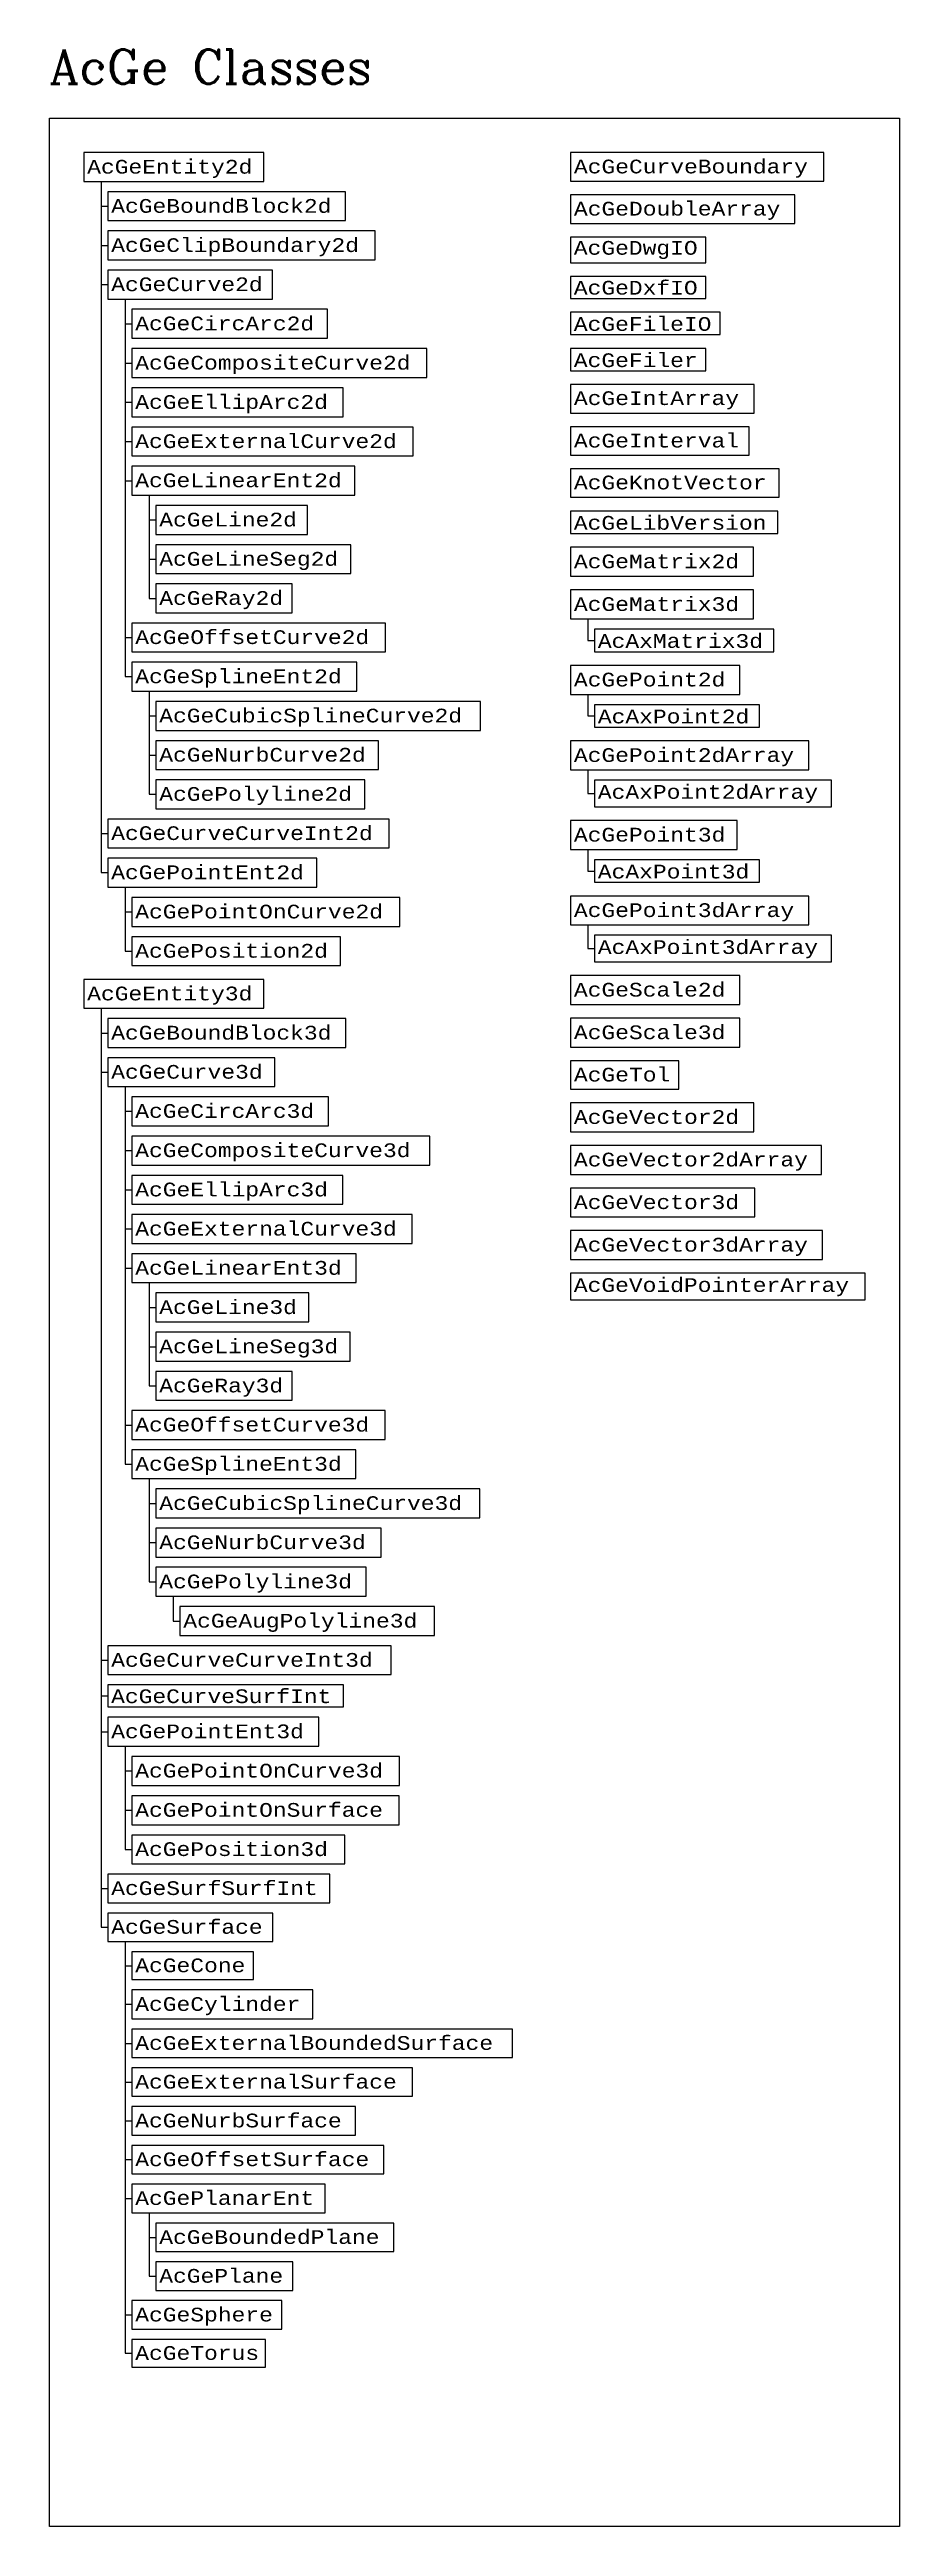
# Model space of a CAD drawing. Header units: inches. Extents: x 349 to 917, y -344 to 10.
# Drawn here: x 509.9 to 534.6, y -70 to 2.1 of the extents above; entities that cross this region are included whole.
import ezdxf

# ---------------------------------------------------------------- set-up
doc = ezdxf.new("R2010")
doc.units = ezdxf.units.IN
doc.header["$MEASUREMENT"] = 0
doc.layers.add('Unmanaged classes', color=7, linetype='Continuous')
doc.layers.add('Unmanaged classes w .NET Wrappers', color=3, linetype='Continuous')
doc.styles.add('Headings', font='romanc.shx', dxfattribs={"height": 1})
doc.styles.add('Unmanaged', font='cour.ttf', dxfattribs={"height": 0.2})

msp = doc.modelspace()

# ---------------------------------------------------------------- texts
at = {"color": 7, "insert": (509.87, 2.1), "char_height": 1, "width": 27.18177, "attachment_point": 1, "style": 'Headings'}
msp.add_mtext('AcGe Classes', dxfattribs=at)
at = {"layer": 'Unmanaged classes', "style": 'Unmanaged'}
for s, p in [('AcGeDwgIO', (525.141, -3.873)), ('AcGeDxfIO', (525.141, -5.034)), ('AcGeFileIO', (525.141, -6.089)), ('AcGeFiler', (525.141, -7.144)), ('AcGeLibVersion', (525.141, -11.878)), ('AcAxMatrix3d', (525.841, -15.318)), ('AcAxPoint2d', (525.841, -17.516)), ('AcAxPoint2dArray', (525.841, -19.713)), ('AcAxPoint3d', (525.841, -22.031)), ('AcAxPoint3dArray', (525.841, -24.229)), ('AcGeVoidPointerArray', (525.141, -34.068)), ('AcGeCurveSurfInt', (511.664, -46.038))]:
    msp.add_text(s, height=0.4, dxfattribs=at).set_placement(p)
at = {"layer": 'Unmanaged classes w .NET Wrappers', "style": 'Unmanaged'}
for s, p in [('AcGeEntity2d', (510.967, -1.512)), ('AcGeCurveBoundary', (525.144, -1.505)), ('AcGeBoundBlock2d', (511.667, -2.652)), ('AcGeDoubleArray', (525.144, -2.733)), ('AcGeClipBoundary2d', (511.667, -3.793)), ('AcGeCurve2d', (511.667, -4.934)), ('AcGeCircArc2d', (512.367, -6.074)), ('AcGeCompositeCurve2d', (512.367, -7.217)), ('AcGeEllipArc2d', (512.367, -8.36)), ('AcGeIntArray', (525.144, -8.249)), ('AcGeExternalCurve2d', (512.367, -9.501)), ('AcGeInterval', (525.144, -9.485)), ('AcGeLinearEnt2d', (512.367, -10.641)), ('AcGeKnotVector', (525.144, -10.704)), ('AcGeLine2d', (513.067, -11.784)), ('AcGeLineSeg2d', (513.067, -12.927)), ('AcGeMatrix2d', (525.144, -13.001)), ('AcGeRay2d', (513.067, -14.067)), ('AcGeMatrix3d', (525.144, -14.244)), ('AcGeOffsetCurve2d', (512.367, -15.206)), ('AcGeSplineEnt2d', (512.367, -16.347)), ('AcGePoint2d', (525.144, -16.441)), ('AcGeCubicSplineCurve2d', (513.067, -17.489)), ('AcGeNurbCurve2d', (513.067, -18.63)), ('AcGePoint2dArray', (525.144, -18.639)), ('AcGePolyline2d', (513.067, -19.771)), ('AcGeCurveCurveInt2d', (511.667, -20.912)), ('AcGePoint3d', (525.144, -20.957)), ('AcGePointEnt2d', (511.667, -22.052)), ('AcGePointOnCurve2d', (512.367, -23.195)), ('AcGePoint3dArray', (525.144, -23.154)), ('AcGePosition2d', (512.367, -24.338)), ('AcGeEntity3d', (510.967, -25.58)), ('AcGeScale2d', (525.144, -25.47)), ('AcGeBoundBlock3d', (511.667, -26.721)), ('AcGeScale3d', (525.144, -26.709)), ('AcGeCurve3d', (511.667, -27.86)), ('AcGeTol', (525.144, -27.942)), ('AcGeCircArc3d', (512.367, -29)), ('AcGeVector2d', (525.144, -29.176)), ('AcGeCompositeCurve3d', (512.367, -30.143)), ('AcGeVector2dArray', (525.144, -30.414)), ('AcGeEllipArc3d', (512.367, -31.286)), ('AcGeVector3d', (525.144, -31.655)), ('AcGeExternalCurve3d', (512.367, -32.427)), ('AcGeLinearEnt3d', (512.367, -33.567)), ('AcGeVector3dArray', (525.144, -32.894)), ('AcGeLine3d', (513.067, -34.71)), ('AcGeLineSeg3d', (513.067, -35.853)), ('AcGeRay3d', (513.067, -36.993)), ('AcGeOffsetCurve3d', (512.367, -38.132)), ('AcGeSplineEnt3d', (512.367, -39.273)), ('AcGeCubicSplineCurve3d', (513.067, -40.415)), ('AcGeNurbCurve3d', (513.067, -41.556)), ('AcGePolyline3d', (513.067, -42.697)), ('AcGeAugPolyline3d', (513.767, -43.84)), ('AcGeCurveCurveInt3d', (511.667, -44.98)), ('AcGePointEnt3d', (511.667, -47.061)), ('AcGePointOnCurve3d', (512.367, -48.204)), ('AcGePointOnSurface', (512.367, -49.347)), ('AcGePosition3d', (512.367, -50.489)), ('AcGeSurfSurfInt', (511.667, -51.625)), ('AcGeSurface', (511.667, -52.753)), ('AcGeCone', (512.367, -53.872)), ('AcGeCylinder', (512.367, -54.998)), ('AcGeExternalBoundedSurface', (512.367, -56.133)), ('AcGeExternalSurface', (512.367, -57.261)), ('AcGeNurbSurface', (512.367, -58.39)), ('AcGeOffsetSurface', (512.367, -59.518)), ('AcGePlanarEnt', (512.367, -60.647)), ('AcGeBoundedPlane', (513.067, -61.782)), ('AcGePlane', (513.067, -62.911)), ('AcGeSphere', (512.367, -64.039)), ('AcGeTorus', (512.367, -65.157))]:
    msp.add_text(s, height=0.4, dxfattribs=at).set_placement(p)

# ---------------------------------------------------------------- linework, layer by layer
for p, q in [((511.37, -1.743), (511.37, -21.862)), ((511.37, -2.462), (511.57, -2.462)), ((511.37, -3.603), (511.57, -3.603)), ((511.37, -4.743), (511.57, -4.743)), ((512.07, -5.163), (512.07, -16.156)), ((512.07, -5.884), (512.27, -5.884)), ((512.07, -7.027), (512.27, -7.027)), ((512.07, -8.17), (512.27, -8.17)), ((512.07, -9.31), (512.27, -9.31)), ((512.07, -10.451), (512.27, -10.451)), ((512.77, -10.872), (512.77, -13.877)), ((512.77, -11.594), (512.97, -11.594)), ((512.77, -12.736), (512.97, -12.736)), ((512.77, -13.877), (512.97, -13.877)), ((512.07, -15.016), (512.27, -15.016)), ((525.547, -14.475), (525.547, -15.102)), ((525.547, -15.102), (525.747, -15.102)), ((512.07, -16.156), (512.27, -16.156)), ((512.77, -16.578), (512.77, -19.581)), ((512.77, -17.299), (512.97, -17.299)), ((525.547, -16.672), (525.547, -17.299)), ((525.547, -17.299), (525.747, -17.299)), ((512.77, -18.44), (512.97, -18.44)), ((525.547, -18.87), (525.547, -19.557)), ((512.77, -19.581), (512.97, -19.581)), ((525.547, -19.557), (525.747, -19.557)), ((511.37, -20.721), (511.57, -20.721)), ((525.547, -21.188), (525.547, -21.815)), ((511.37, -21.862), (511.57, -21.862)), ((512.07, -22.283), (512.07, -24.147)), ((525.547, -21.815), (525.747, -21.815)), ((512.07, -23.005), (512.27, -23.005)), ((525.547, -23.385), (525.547, -24.073)), ((512.07, -24.147), (512.27, -24.147)), ((525.547, -24.073), (525.747, -24.073)), ((511.37, -25.811), (511.37, -52.563)), ((511.37, -26.531), (511.57, -26.531)), ((511.37, -27.669), (511.57, -27.669)), ((512.07, -28.089), (512.07, -39.082)), ((512.07, -28.81), (512.27, -28.81)), ((512.07, -29.953), (512.27, -29.953)), ((512.07, -31.096), (512.27, -31.096)), ((512.07, -32.236), (512.27, -32.236)), ((512.07, -33.377), (512.27, -33.377)), ((512.77, -33.798), (512.77, -36.803)), ((512.77, -34.52), (512.97, -34.52)), ((512.77, -35.662), (512.97, -35.662)), ((512.77, -36.803), (512.97, -36.803)), ((512.07, -37.942), (512.27, -37.942)), ((512.07, -39.082), (512.27, -39.082)), ((512.77, -39.504), (512.77, -42.506)), ((512.77, -40.225), (512.97, -40.225)), ((512.77, -41.366), (512.97, -41.366)), ((512.77, -42.506), (512.97, -42.506)), ((513.47, -42.928), (513.47, -43.649)), ((513.47, -43.649), (513.67, -43.649)), ((511.37, -44.79), (511.57, -44.79)), ((511.37, -45.829), (511.57, -45.829)), ((511.37, -46.871), (511.57, -46.871)), ((512.07, -47.292), (512.07, -50.299)), ((512.07, -48.014), (512.27, -48.014)), ((512.07, -49.156), (512.27, -49.156)), ((512.07, -50.299), (512.27, -50.299)), ((511.37, -51.435), (511.57, -51.435)), ((511.37, -52.563), (511.57, -52.563)), ((512.07, -52.977), (512.07, -64.967)), ((512.07, -53.682), (512.27, -53.682)), ((512.07, -54.807), (512.27, -54.807)), ((512.07, -55.943), (512.27, -55.943)), ((512.07, -57.071), (512.27, -57.071)), ((512.07, -58.199), (512.27, -58.199)), ((512.07, -59.328), (512.27, -59.328)), ((512.07, -60.46), (512.27, -60.46)), ((512.77, -60.878), (512.77, -62.72)), ((512.77, -61.592), (512.97, -61.592)), ((512.77, -62.72), (512.97, -62.72)), ((512.07, -63.849), (512.27, -63.849)), ((512.07, -64.967), (512.27, -64.967))]:
    msp.add_line(p, q)
for points in [[(509.87, 0.1), (534.626, 0.1), (534.626, -70.007), (509.87, -70.007)], [(510.87, -0.9), (510.87, -1.743), (516.109, -1.743), (516.109, -0.9)], [(525.047, -0.9), (525.047, -1.728), (532.422, -1.728), (532.422, -0.9)], [(511.57, -2.043), (511.57, -2.881), (518.486, -2.881), (518.486, -2.043)], [(525.047, -2.128), (525.047, -2.964), (531.576, -2.964), (531.576, -2.128)], [(511.57, -3.181), (511.57, -4.024), (519.352, -4.024), (519.352, -3.181)], [(525.047, -3.364), (525.047, -4.105), (528.988, -4.105), (528.988, -3.364)], [(511.57, -4.324), (511.57, -5.163), (516.362, -5.163), (516.362, -4.324)], [(525.047, -4.505), (525.047, -5.145), (528.988, -5.145), (528.988, -4.505)], [(512.27, -5.463), (512.27, -6.305), (517.968, -6.305), (517.968, -5.463)], [(525.047, -5.545), (525.047, -6.2), (529.408, -6.2), (529.408, -5.545)], [(512.27, -6.605), (512.27, -7.448), (520.863, -7.448), (520.863, -6.605)], [(525.047, -6.6), (525.047, -7.255), (528.983, -7.255), (528.983, -6.6)], [(512.27, -7.748), (512.27, -8.591), (518.423, -8.591), (518.423, -7.748)], [(525.047, -7.655), (525.047, -8.481), (530.391, -8.481), (530.391, -7.655)], [(512.27, -8.891), (512.27, -9.73), (520.461, -9.73), (520.461, -8.891)], [(525.047, -8.881), (525.047, -9.709), (530.248, -9.709), (530.248, -8.881)], [(512.27, -10.03), (512.27, -10.872), (518.762, -10.872), (518.762, -10.03)], [(525.047, -10.109), (525.047, -10.935), (531.124, -10.935), (531.124, -10.109)], [(512.97, -11.172), (512.97, -12.015), (517.381, -12.015), (517.381, -11.172)], [(525.047, -11.335), (525.047, -11.989), (531.083, -11.989), (531.083, -11.335)], [(512.97, -12.315), (512.97, -13.158), (518.65, -13.158), (518.65, -12.315)], [(525.047, -12.389), (525.047, -13.232), (530.37, -13.232), (530.37, -12.389)], [(512.97, -13.458), (512.97, -14.296), (516.94, -14.296), (516.94, -13.458)], [(525.047, -13.632), (525.047, -14.475), (530.37, -14.475), (530.37, -13.632)], [(512.27, -14.596), (512.27, -15.435), (519.657, -15.435), (519.657, -14.596)], [(525.747, -14.775), (525.747, -15.429), (530.971, -15.429), (530.971, -14.775)], [(512.27, -15.735), (512.27, -16.578), (518.817, -16.578), (518.817, -15.735)], [(525.047, -15.829), (525.047, -16.672), (529.974, -16.672), (529.974, -15.829)], [(512.97, -16.878), (512.97, -17.721), (522.42, -17.721), (522.42, -16.878)], [(525.747, -16.972), (525.747, -17.627), (530.551, -17.627), (530.551, -16.972)], [(512.97, -18.021), (512.97, -18.859), (519.451, -18.859), (519.451, -18.021)], [(525.047, -18.027), (525.047, -18.87), (531.983, -18.87), (531.983, -18.027)], [(512.97, -19.159), (512.97, -20.002), (519.051, -20.002), (519.051, -19.159)], [(525.747, -19.17), (525.747, -19.945), (532.645, -19.945), (532.645, -19.17)], [(511.57, -20.302), (511.57, -21.141), (519.761, -21.141), (519.761, -20.302)], [(525.047, -20.345), (525.047, -21.188), (529.903, -21.188), (529.903, -20.345)], [(511.57, -21.441), (511.57, -22.283), (517.651, -22.283), (517.651, -21.441)], [(525.747, -21.488), (525.747, -22.142), (530.551, -22.142), (530.551, -21.488)], [(512.27, -22.583), (512.27, -23.426), (520.069, -23.426), (520.069, -22.583)], [(525.047, -22.542), (525.047, -23.385), (531.989, -23.385), (531.989, -22.542)], [(512.27, -23.726), (512.27, -24.569), (518.342, -24.569), (518.342, -23.726)], [(525.747, -23.685), (525.747, -24.461), (532.645, -24.461), (532.645, -23.685)], [(510.87, -24.969), (510.87, -25.811), (516.111, -25.811), (516.111, -24.969)], [(525.047, -24.861), (525.047, -25.699), (529.979, -25.699), (529.979, -24.861)], [(511.57, -26.111), (511.57, -26.95), (518.5, -26.95), (518.5, -26.111)], [(525.047, -26.099), (525.047, -26.938), (529.979, -26.938), (529.979, -26.099)], [(511.57, -27.25), (511.57, -28.089), (516.428, -28.089), (516.428, -27.25)], [(525.047, -27.338), (525.047, -28.166), (528.203, -28.166), (528.203, -27.338)], [(512.27, -28.389), (512.27, -29.231), (517.996, -29.231), (517.996, -28.389)], [(525.047, -28.566), (525.047, -29.405), (530.384, -29.405), (530.384, -28.566)], [(512.27, -29.531), (512.27, -30.374), (520.946, -30.374), (520.946, -29.531)], [(525.047, -29.805), (525.047, -30.645), (532.358, -30.645), (532.358, -29.805)], [(512.27, -30.674), (512.27, -31.517), (518.417, -31.517), (518.417, -30.674)], [(525.047, -31.045), (525.047, -31.884), (530.414, -31.884), (530.414, -31.045)], [(512.27, -31.817), (512.27, -32.656), (520.433, -32.656), (520.433, -31.817)], [(525.047, -32.284), (525.047, -33.125), (532.387, -33.125), (532.387, -32.284)], [(512.27, -32.956), (512.27, -33.798), (518.8, -33.798), (518.8, -32.956)], [(525.047, -33.525), (525.047, -34.3), (533.626, -34.3), (533.626, -33.525)], [(512.97, -34.098), (512.97, -34.941), (517.427, -34.941), (517.427, -34.098)], [(512.97, -35.241), (512.97, -36.084), (518.622, -36.084), (518.622, -35.241)], [(512.97, -36.384), (512.97, -37.222), (516.941, -37.222), (516.941, -36.384)], [(512.27, -37.522), (512.27, -38.361), (519.648, -38.361), (519.648, -37.522)], [(512.27, -38.661), (512.27, -39.504), (518.791, -39.504), (518.791, -38.661)], [(512.97, -39.804), (512.97, -40.646), (522.403, -40.646), (522.403, -39.804)], [(512.97, -40.946), (512.97, -41.785), (519.528, -41.785), (519.528, -40.946)], [(512.97, -42.085), (512.97, -42.928), (519.09, -42.928), (519.09, -42.085)], [(513.67, -43.228), (513.67, -44.071), (521.087, -44.071), (521.087, -43.228)], [(511.57, -44.371), (511.57, -45.209), (519.818, -45.209), (519.818, -44.371)], [(511.57, -45.509), (511.57, -46.15), (518.437, -46.15), (518.437, -45.509)], [(511.57, -46.45), (511.57, -47.292), (517.715, -47.292), (517.715, -46.45)], [(512.27, -47.592), (512.27, -48.435), (520.068, -48.435), (520.068, -47.592)], [(512.27, -48.735), (512.27, -49.578), (520.058, -49.578), (520.058, -48.735)], [(512.27, -49.878), (512.27, -50.721), (518.472, -50.721), (518.472, -49.878)], [(511.57, -51.021), (511.57, -51.849), (518.033, -51.849), (518.033, -51.021)], [(511.57, -52.149), (511.57, -52.977), (516.379, -52.977), (516.379, -52.149)], [(512.27, -53.277), (512.27, -54.086), (515.81, -54.086), (515.81, -53.277)], [(512.27, -54.386), (512.27, -55.229), (517.537, -55.229), (517.537, -54.386)], [(512.27, -55.529), (512.27, -56.357), (523.356, -56.357), (523.356, -55.529)], [(512.27, -56.657), (512.27, -57.485), (520.443, -57.485), (520.443, -56.657)], [(512.27, -57.785), (512.27, -58.614), (518.781, -58.614), (518.781, -57.785)], [(512.27, -58.914), (512.27, -59.742), (519.603, -59.742), (519.603, -58.914)], [(512.27, -60.042), (512.27, -60.878), (517.894, -60.878), (517.894, -60.042)], [(512.97, -61.178), (512.97, -62.006), (519.901, -62.006), (519.901, -61.178)], [(512.97, -62.306), (512.97, -63.134), (516.959, -63.134), (516.959, -62.306)], [(512.27, -63.434), (512.27, -64.263), (516.632, -64.263), (516.632, -63.434)], [(512.27, -64.563), (512.27, -65.371), (516.156, -65.371), (516.156, -64.563)]]:
    msp.add_lwpolyline(points, close=True)

msp.set_redraw_order([(e.dxf.handle, doc.entitydb.next_handle()) for e in msp.query("TEXT MTEXT ATTDEF DIMENSION ARC_DIMENSION")])  # texts and dimensions are drawn at this point

doc.saveas('drawing.dxf')
